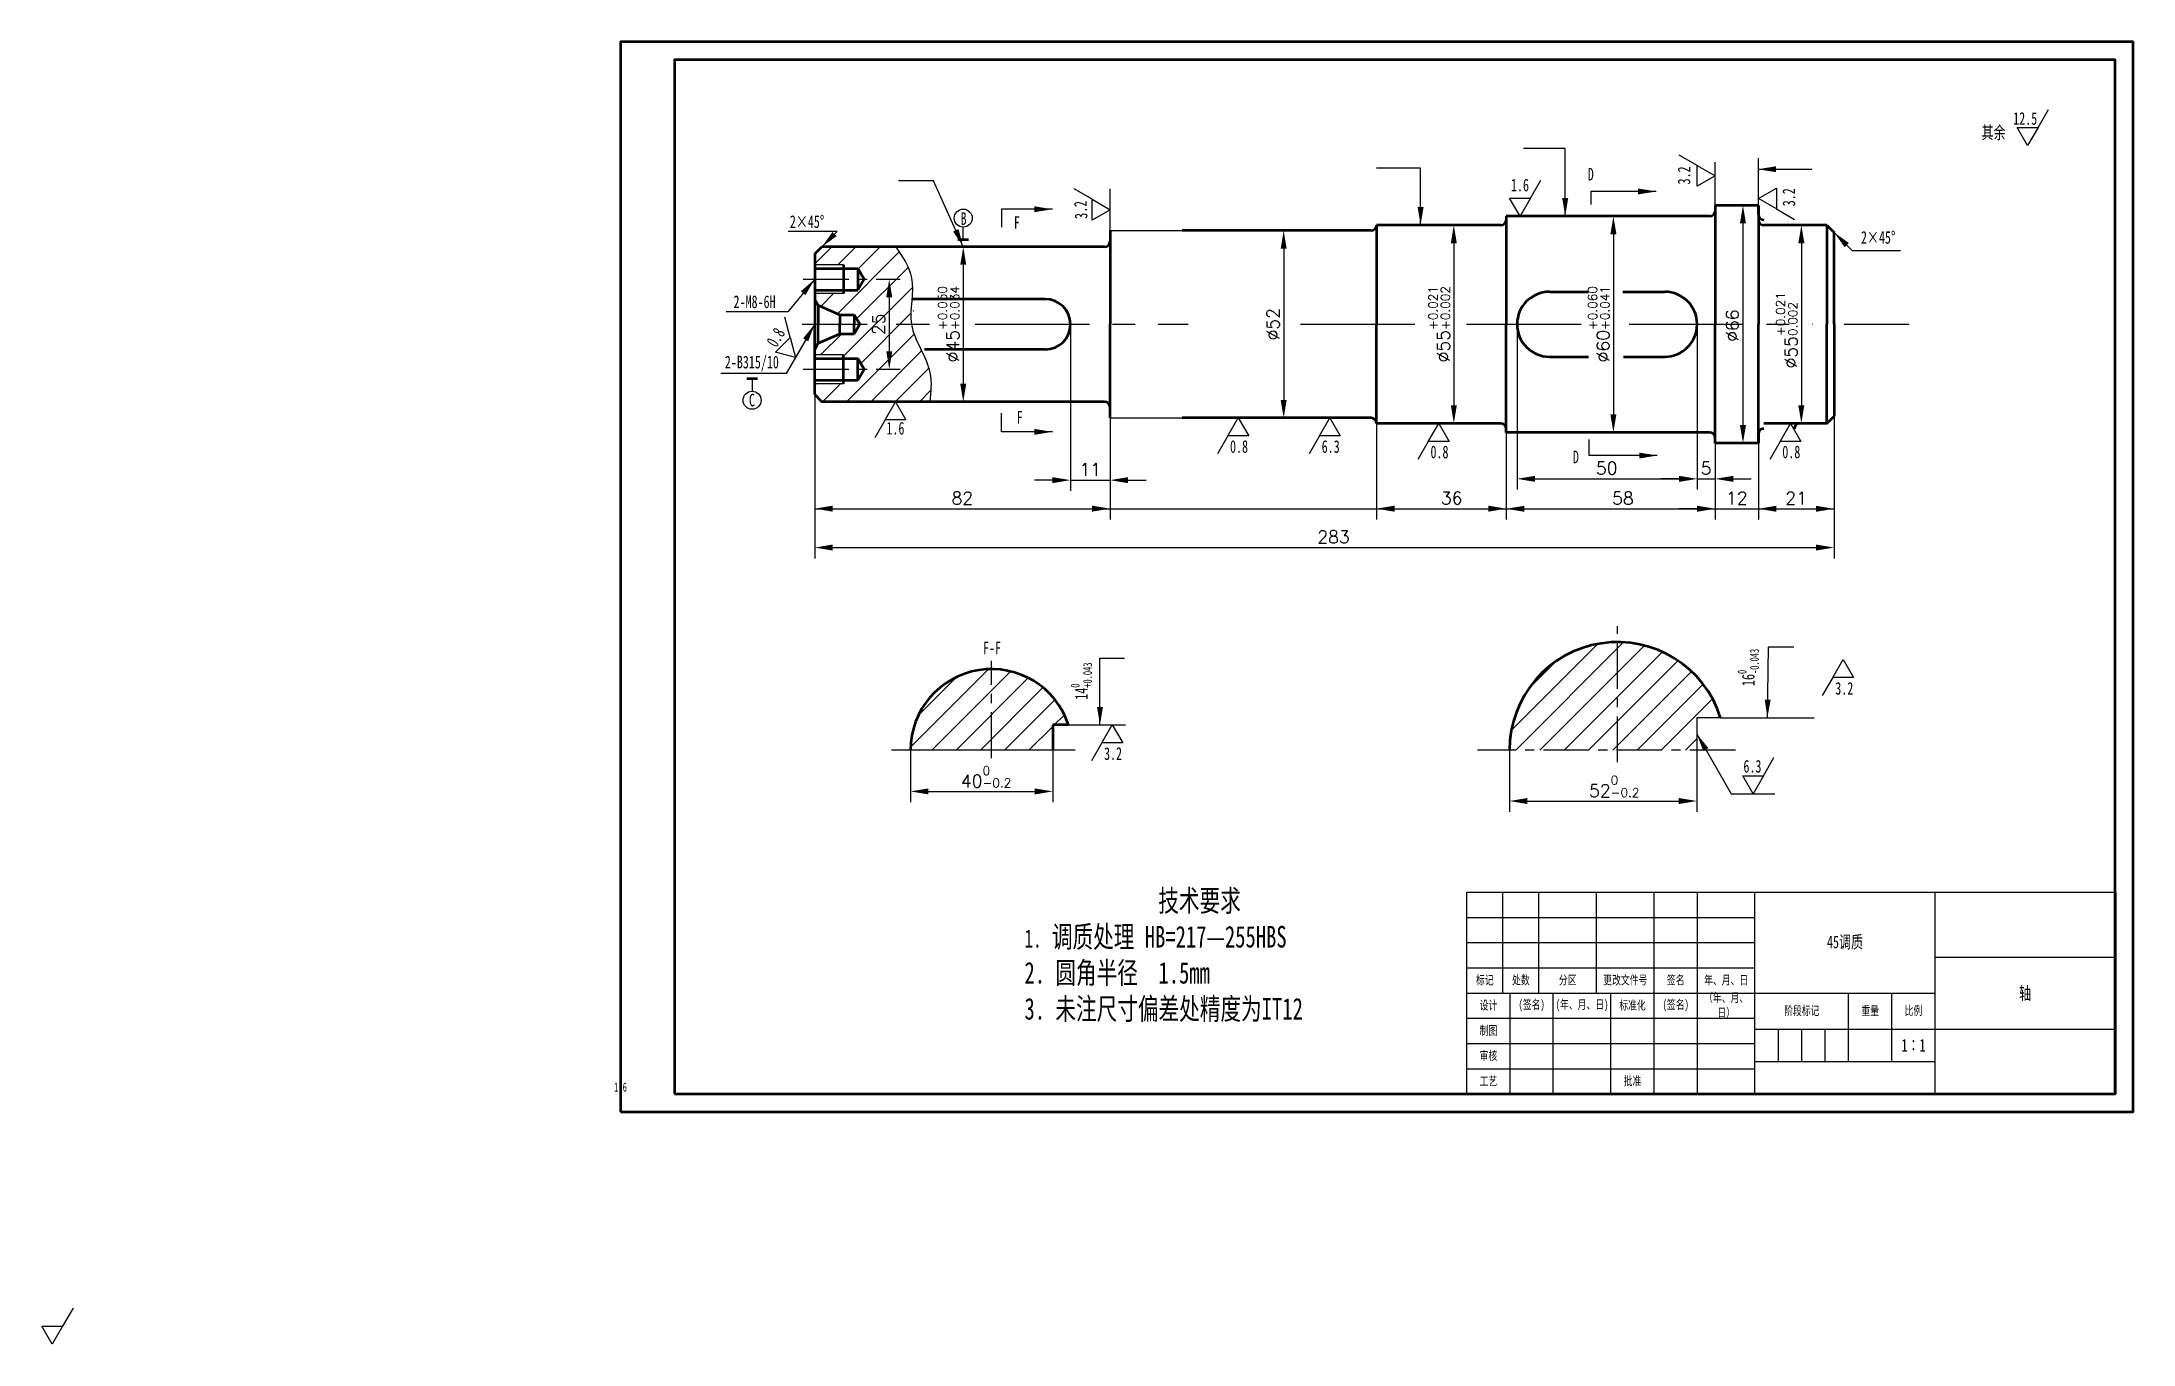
# Model space of a CAD drawing. Header units: millimetres. Extents: x -161 to 420, y -64 to 297.
import ezdxf

# ---------------------------------------------------------------- set-up
doc = ezdxf.new("R2010")
doc.units = ezdxf.units.MM
doc.linetypes.add('CENTER', pattern=[50.800000000000004, 31.75, -6.35, 6.35, -6.35])
doc.layers.add('中心线', color=7, linetype='CENTER')
doc.layers.add('粗实线', color=7, linetype='Continuous', lineweight=50)
doc.styles.get("Standard").update_dxf_attribs({"font": 'txt', "bigfont": 'gbcbig.shx'})
doc.styles.add('样式 1', font='SimSun.ttf', dxfattribs={"width": 0.7})
doc.dimstyles.new('副本 (2) ISO-25', dxfattribs={"dimtxt": 3.5, "dimasz": 5, "dimexe": 3, "dimexo": 0, "dimgap": 1.2, "dimtad": 1, "dimdec": 0, "dimdsep": 46, "dimtxsty": 'Standard', "dimcen": 0, "dimadec": 0, "dimazin": 0, "dimtfac": 1, "dimtdec": 0, "dimtmove": 0, "dimatfit": 3, "dimfxl": 0, "dimarcsym": 0})

msp = doc.modelspace()

# ---------------------------------------------------------------- texts
at = {"ltscale": 0.4, "style": '样式 1'}
for s, insert, char_height, width, attachment_point in [('其余', (377.895910581851, 273.5623489135855), 3.5, 28.65241712546958, 1), ('12.5', (386.6887461730589, 277.4747797530424), 3.5, 7.027791296632358, 1), ('D', (268.5880382974452, 262.015254166979), 3.5, 9.909672118381195, 1), ('1.6', (247.2561765887692, 259.0143327422081), 3.5, 6.356890584960411, 1), ('B', (95.29230781410855, 247.9487161277031), 3.5, 2.922944631817288, 5), ('2×45%%D', (47.05481562768078, 248.8582929686334), 3.5, 13.16563556828416, 1), ('F', (109.252578172711, 248.606367096252), 3.5, 7.087074772434107, 1), ('2×45%%D', (344.4187479948188, 244.4675217071228), 3.5, 11.70746752496825, 1), ('2-M8-6H', (31.42602551378498, 226.6147161683056), 3.5, 17.03182222732062, 1), ('2-B315/10', (29.00774774223838, 209.8687914271234), 3.5, 17.04845824022887, 1), ('C', (36.54178326419945, 197.5432852586272), 3.5, 2.623131512115151, 5), ('F', (110.0598239547975, 194.5596589975136), 3.5, 8.153135479149114, 1), ('1.6', (73.87071292508115, 191.5217024096202), 3.5, 5.779250920053755, 1), ('0.8', (169.2632308943713, 186.4319790681797), 3.5, 10.87723559441724, 1), ('6.3', (194.7102914774424, 186.4319790681797), 3.5, 10.87723559441724, 1), ('0.8', (224.9098618093608, 184.9319790681795), 3.5, 10.87723559441724, 1), ('D', (264.4574003432928, 183.53923937628), 3.5, 3.924388729767088, 1), ('0.8', (322.5874049815358, 184.9319790681791), 3.5, 10.87723559441724, 1), ('3.2', (337.2993849021116, 119.3242250251808), 3.5, 6.126399295310421, 1), ('3.2', (134.2835653670097, 101.2219029391636), 3.5, 10.87723559441724, 1), ('6.3', (311.8019097240492, 97.7064723650111), 3.5, 4.645407829577266, 1), ('             技术要求\\P{\\H0.8333x;1.} 调质处理 HB=217—255HBS\\P2. 圆角半径  1.5mm\\P3. 未注尺寸偏差处精度为IT12', (112.1967021763239, 43.29658382865256), 6, 113.0035025323702, 4)]:
    msp.add_mtext(s, dxfattribs=dict(at, insert=insert, char_height=char_height, width=width, attachment_point=attachment_point))
at = {"ltscale": 0.4, "char_height": 3.5, "attachment_point": 1, "style": '样式 1'}
for s, insert, width, rotation in [('3.2', (293.5464417150787, 257.4211614380006), 6.745523866229632, 90), ('3.2', (322.6493222821608, 251.3577767854207), 6.712929132347881, 90), ('3.2', (126.1940857757367, 247.7696617118078), 3.847650806875435, 92.97185173637038), ('0.8', (40.35726820275976, 213.6982510768987), 4.904218226573079, 60.00000000000015), ('\\A1;16{\\H0.7x;\\S0^ -0.043;}', (310.1899870627944, 118.2142032859728), 30.48388488586875, 90), ('\\A1;14{\\H0.7x;\\S0^ +0.043;}', (125.0469471172328, 114.407178174088), 35.06428801657626, 90)]:
    msp.add_mtext(s, dxfattribs=dict(at, insert=insert, width=width, rotation=rotation))
at = {"attachment_point": 5, "style": '样式 1'}
for s, insert, char_height, width in [('45调质', (340, 46.99999999999997), 3.5, 50), ('标记', (240, 36.5), 2.5, 9.999999999999972), ('处数', (250, 36.5), 2.5, 10), ('分区', (263, 36.5), 2.5, 16.00000000000003), ('更改文件号', (279, 36.50000000000001), 2.5, 16), ('签名', (293, 36.50000000000001), 2.5, 12), ('年、月、日', (307, 36.50000000000001), 2.5, 16), ('轴', (390, 32.75), 3.5, 50), ('设计', (241, 29.5), 2.5, 11.99999999999997), ('(签名)', (253, 29.5), 2.5, 12.00000000000003), ('(年、月、日)', (267, 29.50000000000001), 2.5, 16), ('标准化', (281, 29.5), 2.5, 12), ('(签名)', (293, 29.49999999999999), 2.5, 12), ('（年、月、日）', (307, 29.49999999999999), 2.5, 16), ('阶段标记', (328, 27.99999999999999), 2.5, 26), ('重量', (347, 28), 2.5, 11.99999999999994), ('比例', (359, 28), 2.5, 12), ('制图', (241, 22.50000000000001), 2.5, 12.00000000000003), ('1∶1', (359, 18.5), 3.5, 12), ('审核', (241, 15.5), 2.5, 12)]:
    msp.add_mtext(s, dxfattribs=dict(at, insert=insert, char_height=char_height, width=width))
at = {"layer": '中心线', "ltscale": 0.4, "insert": (100.6758267395935, 130.547387560234), "char_height": 3.5, "width": 14.81514495454508, "attachment_point": 1, "style": '样式 1'}
msp.add_mtext('F-F', dxfattribs=at)
at = {"layer": '粗实线', "char_height": 2.5, "width": 12, "attachment_point": 5, "style": '样式 1'}
for s, insert in [('工艺', (241, 8.500000000000007)), ('批准', (281, 8.5))]:
    msp.add_mtext(s, dxfattribs=dict(at, insert=insert))

# ---------------------------------------------------------------- blocks, each defined once
blk = doc.blocks.new('表面粗糙度')
for p, q in [((215.663287195697, 71.33733344019095), (212.7765358497488, 66.33733344019095)), ((207.0030331578525, 66.33733344019095), (212.7765358497488, 66.33733344019095)), ((209.8897845038007, 61.33733344019095), (207.0030331578525, 66.33733344019095)), ((212.7765358497488, 66.33733344019095), (209.8897845038007, 61.33733344019095))]:
    blk.add_line(p, q)
at = {"style": '样式 1', "width": 0.7}
blk.add_attdef('1.6', (208.1480894983325, 66.99843202660432), '', height=2.5, dxfattribs=at)
blk = doc.blocks.new('表粗')
ref = blk.add_blockref('表面粗糙度', (-367.6169447347288, -125.7832272540319))
ref.add_attrib('1.6', '1.6', (-1.741695005468216, 5.661098586413374), dxfattribs={"height": 2.5, "style": '样式 1', "width": 0.7})
blk = doc.blocks.new('*D8')
at = {"color": 0, "lineweight": -2, "ltscale": 0.4}
for p, q in [((248.9478291981194, 218.6178058451119), (248.9478291981194, 172.7138755328249)), ((298.9478291981194, 218.6178058451119), (298.9478291981194, 172.7138755328249)), ((253.9478291981194, 175.7138755328249), (293.9478291981194, 175.7138755328249))]:
    blk.add_line(p, q, dxfattribs=at)
at = {"color": 0, "ltscale": 0.4}
for points in [[(253.9478291981194, 176.5472088661582), (253.9478291981194, 174.8805421994915), (248.9478291981194, 175.7138755328249)], [(293.9478291981194, 176.5472088661582), (293.9478291981194, 174.8805421994915), (298.9478291981194, 175.7138755328249)]]:
    blk.add_solid(points, dxfattribs=at)
at = {"layer": 'Defpoints', "color": 0, "ltscale": 0.4}
for p in [(248.9478291981194, 218.6178058451119), (298.9478291981194, 218.6178058451119), (298.9478291981194, 175.7138755328249)]:
    blk.add_point(p, dxfattribs=at)
at = {"color": 0, "ltscale": 0.4, "insert": (273.8502371744361, 178.6638755328249), "char_height": 3.5, "attachment_point": 5}
blk.add_mtext('50', dxfattribs=at)
blk = doc.blocks.new('*D9')
at = {"color": 0, "lineweight": -2, "ltscale": 0.4}
for p, q in [((298.9478291981194, 218.6178058451119), (298.9478291981194, 172.7138755328249)), ((303.9478291981193, 185.617805845112), (303.9478291981193, 172.7138755328249)), ((293.9478291981194, 175.7138755328249), (288.9478291981194, 175.7138755328249)), ((298.9478291981194, 175.7138755328249), (303.9478291981193, 175.7138755328249)), ((308.9478291981193, 175.7138755328249), (313.9478291981193, 175.7138755328249))]:
    blk.add_line(p, q, dxfattribs=at)
at = {"color": 0, "ltscale": 0.4}
for points in [[(293.9478291981194, 176.5472088661582), (293.9478291981194, 174.8805421994915), (298.9478291981194, 175.7138755328249)], [(308.9478291981193, 176.5472088661582), (308.9478291981193, 174.8805421994915), (303.9478291981193, 175.7138755328249)]]:
    blk.add_solid(points, dxfattribs=at)
at = {"layer": 'Defpoints', "color": 0, "ltscale": 0.4}
for p in [(298.9478291981194, 218.6178058451119), (303.9478291981193, 185.617805845112), (303.9478291981193, 175.7138755328249)]:
    blk.add_point(p, dxfattribs=at)
at = {"color": 0, "ltscale": 0.4, "insert": (301.4478291981193, 178.6638755328249), "char_height": 3.5, "attachment_point": 5}
blk.add_mtext('5', dxfattribs=at)
blk = doc.blocks.new('*D10')
at = {"color": 0, "lineweight": -2, "ltscale": 0.4}
for p, q in [((245.9478291981193, 188.6178058451121), (245.9478291981193, 164.4088576726475)), ((303.9478291981193, 185.617805845112), (303.9478291981193, 164.4088576726475)), ((250.9478291981193, 167.4088576726475), (298.9478291981193, 167.4088576726475))]:
    blk.add_line(p, q, dxfattribs=at)
at = {"color": 0, "ltscale": 0.4}
for points in [[(250.9478291981193, 168.2421910059809), (250.9478291981193, 166.5755243393142), (245.9478291981193, 167.4088576726475)], [(298.9478291981193, 168.2421910059809), (298.9478291981193, 166.5755243393142), (303.9478291981193, 167.4088576726475)]]:
    blk.add_solid(points, dxfattribs=at)
at = {"layer": 'Defpoints', "color": 0, "ltscale": 0.4}
for p in [(245.9478291981193, 188.6178058451121), (303.9478291981193, 185.617805845112), (303.9478291981193, 167.4088576726475)]:
    blk.add_point(p, dxfattribs=at)
at = {"color": 0, "ltscale": 0.4, "insert": (278.3280810395951, 170.3588576726475), "char_height": 3.5, "attachment_point": 5}
blk.add_mtext('58', dxfattribs=at)
blk = doc.blocks.new('*D11')
at = {"color": 0, "lineweight": -2, "ltscale": 0.4}
for p, q in [((303.9478291981193, 185.617805845112), (303.9478291981193, 164.4088576726475)), ((315.9478291981193, 185.6178058451119), (315.9478291981193, 164.4088576726475)), ((298.9478291981193, 167.4088576726475), (293.9478291981193, 167.4088576726475)), ((303.9478291981193, 167.4088576726475), (315.9478291981193, 167.4088576726475)), ((320.9478291981193, 167.4088576726475), (325.9478291981193, 167.4088576726475))]:
    blk.add_line(p, q, dxfattribs=at)
at = {"color": 0, "ltscale": 0.4}
for points in [[(298.9478291981193, 168.2421910059809), (298.9478291981193, 166.5755243393142), (303.9478291981193, 167.4088576726475)], [(320.9478291981193, 168.2421910059809), (320.9478291981193, 166.5755243393142), (315.9478291981193, 167.4088576726475)]]:
    blk.add_solid(points, dxfattribs=at)
at = {"layer": 'Defpoints', "color": 0, "ltscale": 0.4}
for p in [(303.9478291981193, 185.617805845112), (315.9478291981193, 185.6178058451119), (315.9478291981193, 167.4088576726475)]:
    blk.add_point(p, dxfattribs=at)
at = {"color": 0, "ltscale": 0.4, "insert": (309.9478291981193, 170.3588576726475), "char_height": 3.5, "attachment_point": 5}
blk.add_mtext('12', dxfattribs=at)
blk = doc.blocks.new('*D12')
at = {"color": 0, "lineweight": -2, "ltscale": 0.4}
for p, q in [((336.9478291981193, 193.1178058451119), (336.9478291981193, 164.4088576726475)), ((315.9478291981193, 189.6178058451119), (315.9478291981193, 164.4088576726475)), ((320.9478291981193, 167.4088576726475), (331.9478291981193, 167.4088576726475))]:
    blk.add_line(p, q, dxfattribs=at)
at = {"color": 0, "ltscale": 0.4}
for points in [[(320.9478291981193, 168.2421910059809), (320.9478291981193, 166.5755243393142), (315.9478291981193, 167.4088576726475)], [(331.9478291981193, 168.2421910059809), (331.9478291981193, 166.5755243393142), (336.9478291981193, 167.4088576726475)]]:
    blk.add_solid(points, dxfattribs=at)
at = {"layer": 'Defpoints', "color": 0, "ltscale": 0.4}
for p in [(336.9478291981193, 193.1178058451119), (315.9478291981193, 189.6178058451119), (336.9478291981193, 167.4088576726475)]:
    blk.add_point(p, dxfattribs=at)
at = {"color": 0, "ltscale": 0.4, "insert": (326.4290972003308, 170.3588576726475), "char_height": 3.5, "attachment_point": 5}
blk.add_mtext('21', dxfattribs=at)
blk = doc.blocks.new('*D14')
at = {"color": 0, "lineweight": -2, "ltscale": 0.4}
for p, q in [((209.9478291981193, 191.1178058451122), (209.9478291981193, 164.4332048337346)), ((245.9478291981193, 188.6178058451121), (245.9478291981193, 164.4332048337346)), ((214.9478291981193, 167.4332048337346), (240.9478291981193, 167.4332048337346))]:
    blk.add_line(p, q, dxfattribs=at)
at = {"color": 0, "ltscale": 0.4}
for points in [[(214.9478291981193, 168.266538167068), (214.9478291981193, 166.5998715004013), (209.9478291981193, 167.4332048337346)], [(240.9478291981193, 168.266538167068), (240.9478291981193, 166.5998715004013), (245.9478291981193, 167.4332048337346)]]:
    blk.add_solid(points, dxfattribs=at)
at = {"layer": 'Defpoints', "color": 0, "ltscale": 0.4}
for p in [(209.9478291981193, 191.1178058451122), (245.9478291981193, 188.6178058451121), (245.9478291981193, 167.4332048337346)]:
    blk.add_point(p, dxfattribs=at)
at = {"color": 0, "ltscale": 0.4, "insert": (230.7964949928997, 170.3832048337346), "char_height": 3.5, "attachment_point": 5}
blk.add_mtext('36', dxfattribs=at)
blk = doc.blocks.new('*D15')
at = {"color": 0, "lineweight": -2, "ltscale": 0.4}
for p, q in [((124.9478291981194, 218.6178058451119), (124.9478291981194, 172.3512249854535)), ((135.9478291981193, 192.6178058451124), (135.9478291981193, 172.3512249854535)), ((119.9478291981194, 175.3512249854535), (114.9478291981194, 175.3512249854535)), ((124.9478291981194, 175.3512249854535), (135.9478291981193, 175.3512249854535)), ((140.9478291981193, 175.3512249854535), (145.9478291981193, 175.3512249854535))]:
    blk.add_line(p, q, dxfattribs=at)
at = {"color": 0, "ltscale": 0.4}
for points in [[(119.9478291981194, 176.1845583187869), (119.9478291981194, 174.5178916521202), (124.9478291981194, 175.3512249854535)], [(140.9478291981193, 176.1845583187869), (140.9478291981193, 174.5178916521202), (135.9478291981193, 175.3512249854535)]]:
    blk.add_solid(points, dxfattribs=at)
at = {"layer": 'Defpoints', "color": 0, "ltscale": 0.4}
for p in [(124.9478291981194, 218.6178058451119), (135.9478291981193, 192.6178058451124), (135.9478291981193, 175.3512249854535)]:
    blk.add_point(p, dxfattribs=at)
at = {"color": 0, "ltscale": 0.4, "insert": (130.4478291981194, 178.3012249854535), "char_height": 3.5, "attachment_point": 5}
blk.add_mtext('11', dxfattribs=at)
blk = doc.blocks.new('*D16')
at = {"color": 0, "lineweight": -2, "ltscale": 0.4}
for p, q in [((53.94782919811932, 199.1178058451126), (53.94782919811932, 164.4332048337346)), ((135.9478291981193, 192.6178058451124), (135.9478291981193, 164.4332048337346)), ((58.94782919811932, 167.4332048337346), (130.9478291981193, 167.4332048337346))]:
    blk.add_line(p, q, dxfattribs=at)
at = {"color": 0, "ltscale": 0.4}
for points in [[(58.94782919811932, 168.266538167068), (58.94782919811932, 166.5998715004013), (53.94782919811932, 167.4332048337346)], [(130.9478291981193, 168.266538167068), (130.9478291981193, 166.5998715004013), (135.9478291981193, 167.4332048337346)]]:
    blk.add_solid(points, dxfattribs=at)
at = {"layer": 'Defpoints', "color": 0, "ltscale": 0.4}
for p in [(53.94782919811932, 199.1178058451126), (135.9478291981193, 192.6178058451124), (135.9478291981193, 167.4332048337346)]:
    blk.add_point(p, dxfattribs=at)
at = {"color": 0, "ltscale": 0.4, "insert": (94.94782919811921, 170.3832048337346), "char_height": 3.5, "attachment_point": 5}
blk.add_mtext('82', dxfattribs=at)
blk = doc.blocks.new('*D17')
at = {"color": 0, "lineweight": -2, "ltscale": 0.4}
for p, q in [((95.19782919811938, 240.1178058451119), (98.19782919811944, 240.1178058451119)), ((95.19782919811944, 235.1178058451119), (95.19782919811942, 202.1178058451125)), ((95.19782919811936, 197.1178058451125), (98.19782919811942, 197.1178058451125))]:
    blk.add_line(p, q, dxfattribs=at)
at = {"color": 0, "ltscale": 0.4}
for points in [[(94.36449586478611, 235.1178058451119), (96.03116253145276, 235.1178058451119), (95.19782919811944, 240.1178058451119)], [(94.3644958647861, 202.1178058451125), (96.03116253145275, 202.1178058451125), (95.19782919811942, 197.1178058451125)]]:
    blk.add_solid(points, dxfattribs=at)
at = {"layer": 'Defpoints', "color": 0, "ltscale": 0.4}
for p in [(95.19782919811938, 240.1178058451119), (95.19782919811936, 197.1178058451125), (95.19782919811942, 197.1178058451125)]:
    blk.add_point(p, dxfattribs=at)
at = {"color": 0, "ltscale": 0.4, "insert": (91.13949586478606, 218.6178058451119), "char_height": 3.5, "attachment_point": 5, "rotation": 90}
blk.add_mtext('%%C45{\\H0.7x;\\S+0.050^ +0.034;}', dxfattribs=at)
blk = doc.blocks.new('*D18')
at = {"color": 0, "lineweight": -2, "ltscale": 0.4}
for p, q in [((209.9478291981194, 246.1178058451119), (234.3944132958106, 246.1178058451119)), ((231.3944132958106, 241.1178058451119), (231.3944132958106, 196.1178058451122)), ((209.9478291981193, 191.1178058451122), (234.3944132958106, 191.1178058451122))]:
    blk.add_line(p, q, dxfattribs=at)
at = {"color": 0, "ltscale": 0.4}
for points in [[(230.5610799624772, 241.1178058451119), (232.2277466291439, 241.1178058451119), (231.3944132958106, 246.1178058451119)], [(230.5610799624772, 196.1178058451122), (232.2277466291439, 196.1178058451122), (231.3944132958106, 191.1178058451122)]]:
    blk.add_solid(points, dxfattribs=at)
at = {"layer": 'Defpoints', "color": 0, "ltscale": 0.4}
for p in [(209.9478291981194, 246.1178058451119), (209.9478291981193, 191.1178058451122), (231.3944132958106, 191.1178058451122)]:
    blk.add_point(p, dxfattribs=at)
at = {"color": 0, "ltscale": 0.4, "insert": (227.3360799624772, 218.6178058451122), "char_height": 3.5, "attachment_point": 5, "rotation": 90}
blk.add_mtext('%%C55{\\H0.7x;\\S+0.021^ +0.002;}', dxfattribs=at)
blk = doc.blocks.new('*D19')
at = {"color": 0, "lineweight": -2, "ltscale": 0.4}
for p, q in [((245.9478291981194, 248.6178058451119), (278.6992622171551, 248.6178058451119)), ((275.6992622171551, 243.6178058451119), (275.6992622171551, 193.6178058451121)), ((245.9478291981193, 188.6178058451121), (278.6992622171551, 188.6178058451121))]:
    blk.add_line(p, q, dxfattribs=at)
at = {"color": 0, "ltscale": 0.4}
for points in [[(274.8659288838218, 243.6178058451119), (276.5325955504884, 243.6178058451119), (275.6992622171551, 248.6178058451119)], [(274.8659288838218, 193.6178058451121), (276.5325955504884, 193.6178058451121), (275.6992622171551, 188.6178058451121)]]:
    blk.add_solid(points, dxfattribs=at)
at = {"layer": 'Defpoints', "color": 0, "ltscale": 0.4}
for p in [(245.9478291981194, 248.6178058451119), (245.9478291981193, 188.6178058451121), (275.6992622171551, 188.6178058451121)]:
    blk.add_point(p, dxfattribs=at)
at = {"color": 0, "ltscale": 0.4, "insert": (271.6409288838217, 218.6178058451119), "char_height": 3.5, "attachment_point": 5, "rotation": 90}
blk.add_mtext('%%C60{\\H0.7x;\\S+0.060^ +0.041;}', dxfattribs=at)
blk = doc.blocks.new('*D21')
at = {"color": 0, "lineweight": -2, "ltscale": 0.4}
for p, q in [((315.9478291981194, 251.6178058451119), (308.6653604337172, 251.6178058451119)), ((311.6653604337172, 246.6178058451119), (311.6653604337172, 190.6178058451119)), ((315.9478291981192, 185.6178058451119), (308.6653604337172, 185.6178058451119))]:
    blk.add_line(p, q, dxfattribs=at)
at = {"color": 0, "ltscale": 0.4}
for points in [[(310.8320271003839, 246.6178058451119), (312.4986937670506, 246.6178058451119), (311.6653604337172, 251.6178058451119)], [(310.8320271003839, 190.6178058451119), (312.4986937670506, 190.6178058451119), (311.6653604337172, 185.6178058451119)]]:
    blk.add_solid(points, dxfattribs=at)
at = {"layer": 'Defpoints', "color": 0, "ltscale": 0.4}
for p in [(315.9478291981194, 251.6178058451119), (311.6653604337172, 185.6178058451119), (315.9478291981192, 185.6178058451119)]:
    blk.add_point(p, dxfattribs=at)
at = {"color": 0, "ltscale": 0.4, "insert": (308.7153604337172, 218.2237216625668), "char_height": 3.5, "attachment_point": 5, "rotation": 90}
blk.add_mtext('%%C66', dxfattribs=at)
blk = doc.blocks.new('*D22')
at = {"color": 0, "lineweight": -2, "ltscale": 0.4}
for p, q in [((334.9478291981194, 246.1178058451119), (324.8753723702943, 246.1178058451119)), ((327.8753723702943, 241.1178058451119), (327.8753723702943, 196.1178058451119)), ((334.9478291981191, 191.1178058451119), (324.8753723702943, 191.1178058451119))]:
    blk.add_line(p, q, dxfattribs=at)
at = {"color": 0, "ltscale": 0.4}
for points in [[(327.042039036961, 241.1178058451119), (328.7087057036276, 241.1178058451119), (327.8753723702943, 246.1178058451119)], [(327.042039036961, 196.1178058451119), (328.7087057036276, 196.1178058451119), (327.8753723702943, 191.1178058451119)]]:
    blk.add_solid(points, dxfattribs=at)
at = {"layer": 'Defpoints', "color": 0, "ltscale": 0.4}
for p in [(334.9478291981194, 246.1178058451119), (327.8753723702943, 191.1178058451119), (334.9478291981191, 191.1178058451119)]:
    blk.add_point(p, dxfattribs=at)
at = {"color": 0, "ltscale": 0.4, "insert": (323.8170390369609, 216.9313030412185), "char_height": 3.5, "attachment_point": 5, "rotation": 90}
blk.add_mtext('%%C55{\\H0.7x;\\S+0.021^ 0.002;}', dxfattribs=at)
blk = doc.blocks.new('*D23')
at = {"color": 0, "lineweight": -2, "ltscale": 0.4}
for p, q in [((135.9478291981194, 244.6178058451119), (187.1545673681402, 244.6178058451119)), ((184.1545673681402, 239.6178058451119), (184.1545673681402, 197.6178058451124)), ((135.9478291981193, 192.6178058451124), (187.1545673681402, 192.6178058451124))]:
    blk.add_line(p, q, dxfattribs=at)
at = {"color": 0, "ltscale": 0.4}
for points in [[(183.3212340348069, 239.6178058451119), (184.9879007014736, 239.6178058451119), (184.1545673681402, 244.6178058451119)], [(183.3212340348069, 197.6178058451124), (184.9879007014736, 197.6178058451124), (184.1545673681402, 192.6178058451124)]]:
    blk.add_solid(points, dxfattribs=at)
at = {"layer": 'Defpoints', "color": 0, "ltscale": 0.4}
for p in [(135.9478291981194, 244.6178058451119), (135.9478291981193, 192.6178058451124), (184.1545673681402, 192.6178058451124)]:
    blk.add_point(p, dxfattribs=at)
at = {"color": 0, "ltscale": 0.4, "insert": (181.2045673681402, 218.6178058451119), "char_height": 3.5, "attachment_point": 5, "rotation": 90}
blk.add_mtext('%%C52', dxfattribs=at)
blk = doc.blocks.new('454')
for p, q in [((2.886751345948142, 4.999999999999986), (5.773502691896283, 10.00000000000001)), ((-2.886751345948142, 4.999999999999986), (2.886751345948142, 4.999999999999986)), ((0, 0), (-2.886751345948142, 4.999999999999986)), ((2.886751345948142, 4.999999999999986), (0, 0))]:
    blk.add_line(p, q)
at = {"style": '样式 1', "width": 0.7, "flags": 2}
blk.add_attdef('3.2', (-2.19498014965211, 5.770270494746796), '', height=3.5, dxfattribs=at)
blk = doc.blocks.new('ji')
blk.add_line((0, 0), (0, -3.530939411760755))
blk.add_circle((0, -6.030939411760755), 2.5)
at = {"layer": '粗实线'}
blk.add_line((-1.5, 0), (1.5, 0), dxfattribs=at)
at = {"style": '样式 1', "width": 0.7, "flags": 2}
blk.add_attdef('A', (-0.8068899988176101, -7.424938352774689), '', height=3.5, dxfattribs=at)
blk = doc.blocks.new('*D25')
at = {"color": 0, "lineweight": -2, "ltscale": 0.4}
for p, q in [((71.80976836888054, 231.1178058451126), (77.65796784143836, 231.1178058451126)), ((74.65796784143836, 226.1178058451126), (74.65796784143835, 211.1178058451112)), ((71.80976836888064, 206.1178058451112), (77.65796784143835, 206.1178058451112))]:
    blk.add_line(p, q, dxfattribs=at)
at = {"color": 0, "ltscale": 0.4}
for points in [[(73.82463450810504, 226.1178058451126), (75.49130117477169, 226.1178058451126), (74.65796784143836, 231.1178058451126)], [(73.82463450810502, 211.1178058451112), (75.49130117477168, 211.1178058451112), (74.65796784143835, 206.1178058451112)]]:
    blk.add_solid(points, dxfattribs=at)
at = {"layer": 'Defpoints', "color": 0, "ltscale": 0.4}
for p in [(71.80976836888054, 231.1178058451126), (71.80976836888064, 206.1178058451112), (74.65796784143835, 206.1178058451112)]:
    blk.add_point(p, dxfattribs=at)
at = {"color": 0, "ltscale": 0.4, "insert": (71.70796784143832, 218.6178058451119), "char_height": 3.5, "attachment_point": 5, "rotation": 90}
blk.add_mtext('25', dxfattribs=at)
blk = doc.blocks.new('*D26')
at = {"color": 0, "lineweight": -2, "ltscale": 0.4}
for p, q in [((80.53109931399126, 100.4077297160964), (80.53109931399126, 85.96319565017927)), ((120.0310993139913, 100.4077297160964), (120.0310993139913, 85.96319565017927)), ((85.53109931399126, 88.96319565017927), (115.0310993139913, 88.96319565017927))]:
    blk.add_line(p, q, dxfattribs=at)
at = {"color": 0, "ltscale": 0.4}
for points in [[(85.53109931399126, 89.7965289835126), (85.53109931399126, 88.12986231684594), (80.53109931399126, 88.96319565017927)], [(115.0310993139913, 89.7965289835126), (115.0310993139913, 88.12986231684594), (120.0310993139913, 88.96319565017927)]]:
    blk.add_solid(points, dxfattribs=at)
at = {"layer": 'Defpoints', "color": 0, "ltscale": 0.4}
for p in [(80.53109931399126, 100.4077297160964), (120.0310993139913, 100.4077297160964), (120.0310993139913, 88.96319565017927)]:
    blk.add_point(p, dxfattribs=at)
at = {"color": 0, "ltscale": 0.4, "insert": (101.5414009066633, 93.02152898351261), "char_height": 3.5, "attachment_point": 5}
blk.add_mtext('40{\\H0.7x;\\S0^ -0.2;}', dxfattribs=at)
blk = doc.blocks.new('*D27')
at = {"color": 0, "lineweight": -2, "ltscale": 0.4}
for p, q in [((246.8477896927582, 100.4077297160963), (246.8477896927582, 83.29233931196495)), ((298.8477896927582, 100.4077297160963), (298.8477896927582, 83.29233931196495)), ((251.8477896927582, 86.29233931196495), (293.8477896927582, 86.29233931196495))]:
    blk.add_line(p, q, dxfattribs=at)
at = {"color": 0, "ltscale": 0.4}
for points in [[(251.8477896927582, 87.12567264529828), (251.8477896927582, 85.45900597863162), (246.8477896927582, 86.29233931196495)], [(293.8477896927582, 87.12567264529828), (293.8477896927582, 85.45900597863162), (298.8477896927582, 86.29233931196495)]]:
    blk.add_solid(points, dxfattribs=at)
at = {"layer": 'Defpoints', "color": 0, "ltscale": 0.4}
for p in [(246.8477896927582, 100.4077297160963), (298.8477896927582, 100.4077297160963), (298.8477896927582, 86.29233931196495)]:
    blk.add_point(p, dxfattribs=at)
at = {"color": 0, "ltscale": 0.4, "insert": (275.9283775980639, 90.35067264529829), "char_height": 3.5, "attachment_point": 5}
blk.add_mtext('52{\\H0.7x;\\S0^ -0.2;}', dxfattribs=at)
blk = doc.blocks.new('*D28')
at = {"color": 0, "lineweight": -2, "ltscale": 0.4}
for p, q in [((53.94782919811932, 167.4088576726475), (53.94782919811932, 153.6444837986295)), ((336.9478291981193, 167.4088576726475), (336.9478291981193, 153.6444837986295)), ((58.94782919811932, 156.6444837986295), (331.9478291981193, 156.6444837986295))]:
    blk.add_line(p, q, dxfattribs=at)
at = {"color": 0, "ltscale": 0.4}
for points in [[(58.94782919811932, 157.4778171319628), (58.94782919811932, 155.8111504652962), (53.94782919811932, 156.6444837986295)], [(331.9478291981193, 157.4778171319628), (331.9478291981193, 155.8111504652962), (336.9478291981193, 156.6444837986295)]]:
    blk.add_solid(points, dxfattribs=at)
at = {"layer": 'Defpoints', "color": 0, "ltscale": 0.4}
for p in [(53.94782919811932, 167.4088576726475), (336.9478291981193, 167.4088576726475), (336.9478291981193, 156.6444837986295)]:
    blk.add_point(p, dxfattribs=at)
at = {"color": 0, "ltscale": 0.4, "insert": (197.9946008978466, 159.5944837986295), "char_height": 3.5, "attachment_point": 5}
blk.add_mtext('283', dxfattribs=at)

# ---------------------------------------------------------------- dimensions: what is measured, and where the dimension line sits
at = {"ltscale": 0.4}
for base, p1, p2, text, picture, middle in [((311.6653604337172, 185.6178058451119), (315.9478291981194, 251.6178058451119), (315.9478291981192, 185.6178058451119), '%%C<>', '*D21', (311.6653604337172, 218.2237216625668)), ((184.1545673681402, 192.6178058451124), (135.9478291981194, 244.6178058451119), (135.9478291981193, 192.6178058451124), '%%C<>', '*D23', (184.1545673681402, 218.6178058451119)), ((231.3944132958106, 191.1178058451122), (209.9478291981194, 246.1178058451119), (209.9478291981193, 191.1178058451122), '%%C<>{\\H0.7x;\\S+0.021^ +0.002;}', '*D18', (231.3944132958105, 218.6178058451122)), ((275.6992622171551, 188.6178058451121), (245.9478291981194, 248.6178058451119), (245.9478291981193, 188.6178058451121), '%%C<>{\\H0.7x;\\S+0.060^ +0.041;}', '*D19', (275.699262217155, 218.6178058451119)), ((327.8753723702943, 191.1178058451119), (334.9478291981194, 246.1178058451119), (334.9478291981191, 191.1178058451119), '%%C<>{\\H0.7x;\\S+0.021^ 0.002;}', '*D22', (327.8753723702943, 216.9313030412185)), ((95.19782919811942, 197.1178058451125), (95.19782919811938, 240.1178058451119), (95.19782919811936, 197.1178058451125), '%%C45{\\H0.7x;\\S+0.050^ +0.034;}', '*D17', (95.1978291981194, 218.6178058451119))]:
    dim = msp.add_linear_dim(base=base, p1=p1, p2=p2, angle=90, text=text, dimstyle='副本 (2) ISO-25', dxfattribs=at)
    dim.commit()
    dim.dimension.update_dxf_attribs({"geometry": picture, "text_midpoint": middle, "dimtype": 160})
dim = msp.add_linear_dim(base=(74.65796784143835, 206.1178058451112), p1=(71.80976836888054, 231.1178058451126), p2=(71.80976836888064, 206.1178058451112), angle=90, dimstyle='副本 (2) ISO-25', dxfattribs=at)
dim.commit()
dim.dimension.update_dxf_attribs({"geometry": '*D25', "text_midpoint": (74.65796784143832, 218.6178058451119), "dimtype": 160})
for base, p1, p2, picture, middle in [((135.9478291981193, 175.3512249854535), (124.9478291981194, 218.6178058451119), (135.9478291981193, 192.6178058451124), '*D15', (130.4478291981194, 175.3512249854535)), ((298.9478291981194, 175.7138755328249), (248.9478291981194, 218.6178058451119), (298.9478291981194, 218.6178058451119), '*D8', (273.8502371744361, 175.7138755328249)), ((135.9478291981193, 167.4332048337346), (53.94782919811932, 199.1178058451126), (135.9478291981193, 192.6178058451124), '*D16', (94.94782919811921, 167.4332048337346)), ((336.9478291981193, 167.4088576726475), (315.9478291981193, 189.6178058451119), (336.9478291981193, 193.1178058451119), '*D12', (326.4290972003308, 167.4088576726475)), ((245.9478291981193, 167.4332048337346), (209.9478291981193, 191.1178058451122), (245.9478291981193, 188.6178058451121), '*D14', (230.7964949928997, 167.4332048337346)), ((303.9478291981193, 167.4088576726475), (245.9478291981193, 188.6178058451121), (303.9478291981193, 185.617805845112), '*D10', (278.3280810395951, 167.4088576726475)), ((336.9478291981193, 156.6444837986295), (53.94782919811932, 167.4088576726475), (336.9478291981193, 167.4088576726475), '*D28', (197.9946008978466, 156.6444837986295))]:
    dim = msp.add_linear_dim(base=base, p1=p1, p2=p2, dimstyle='副本 (2) ISO-25', dxfattribs=at)
    dim.commit()
    dim.dimension.update_dxf_attribs({"geometry": picture, "text_midpoint": middle, "dimtype": 160})
for base, p1, p2, picture, middle in [((303.9478291981193, 175.7138755328249), (298.9478291981194, 218.6178058451119), (303.9478291981193, 185.617805845112), '*D9', (301.4478291981193, 178.6638755328249)), ((315.9478291981193, 167.4088576726475), (303.9478291981193, 185.617805845112), (315.9478291981193, 185.6178058451119), '*D11', (309.9478291981193, 170.3588576726475))]:
    dim = msp.add_linear_dim(base=base, p1=p1, p2=p2, dimstyle='副本 (2) ISO-25', override={"dimtmove": 1}, dxfattribs=at)
    dim.commit()
    dim.dimension.update_dxf_attribs({"geometry": picture, "text_midpoint": middle})
for base, p1, p2, picture, middle in [((120.0310993139913, 88.96319565017927), (80.53109931399126, 100.4077297160964), (120.0310993139913, 100.4077297160964), '*D26', (101.5414009066633, 88.96319565017927)), ((298.8477896927582, 86.29233931196495), (246.8477896927582, 100.4077297160963), (298.8477896927582, 100.4077297160963), '*D27', (275.9283775980639, 86.29233931196495))]:
    dim = msp.add_linear_dim(base=base, p1=p1, p2=p2, text='<>{\\H0.7x;\\S0^ -0.2;}', dimstyle='副本 (2) ISO-25', dxfattribs=at)
    dim.commit()
    dim.dimension.update_dxf_attribs({"geometry": picture, "text_midpoint": middle, "dimtype": 160})

# ---------------------------------------------------------------- hatches: boundary and pattern name
at = {"ltscale": 0.4}
h = msp.add_hatch(dxfattribs=at)
h.set_pattern_fill('ANSI31', color=256, scale=1.5, style=0)
h.set_pattern_definition([(45, (-19.9999999999999, 40.21271954109807), (-3.367596045400932, 3.367596045400933), [])])
edge = h.paths.add_edge_path()
edge.add_spline(control_points=[(85.94782919811935, 197.1178058451125), (86.20876118567283, 199.8526752909488), (86.93531181965969, 207.4677674395744), (81.59274273364319, 213.9443732734151), (80.84375853239597, 218.6178058451148)], knot_values=[22.54855676300839, 22.54855676300839, 22.54855676300839, 22.54855676300839, 30.60632296658774, 44.98495943874012, 44.98495943874471, 44.98495943874471, 44.98495943874471], degree=3, periodic=0)
edge.add_line((80.84375853239646, 218.6178058451119), (66.46855514028327, 218.6178058451119))
edge.add_line((66.46855514028327, 218.6178058451119), (64.94782919811938, 215.9838312488959))
edge.add_line((64.94782919811938, 215.9838312488959), (60.94782919811942, 215.9838312488959))
edge.add_line((60.94782919811942, 215.9838312488959), (54.94782919811932, 213.3498566526798))
edge.add_line((54.94782919811932, 213.3498566526798), (53.94782919811934, 211.617805845111))
edge.add_line((53.94782919811934, 211.617805845111), (53.94782919811935, 210.1178058451111))
edge.add_line((53.94782919811935, 210.1178058451111), (61.94782919811942, 210.1178058451111))
edge.add_line((61.94782919811942, 210.1178058451111), (61.94782919811944, 209.1178058451111))
edge.add_line((61.94782919811944, 209.1178058451111), (65.94782919811945, 209.1178058451111))
edge.add_line((65.94782919811945, 209.1178058451111), (67.67988000568832, 206.1178058451112))
edge.add_line((67.67988000568832, 206.1178058451112), (65.94782919811946, 203.1178058451111))
edge.add_line((65.94782919811946, 203.1178058451111), (61.94782919811945, 203.1178058451111))
edge.add_line((61.94782919811945, 203.1178058451111), (61.94782919811945, 202.1178058451111))
edge.add_line((61.94782919811945, 202.1178058451111), (53.94782919811932, 202.1178058451111))
edge.add_line((53.94782919811932, 202.1178058451111), (53.94782919811934, 199.1178058451126))
edge.add_line((53.94782919811934, 199.1178058451126), (55.94782919811928, 197.1178058451126))
edge.add_line((55.94782919811928, 197.1178058451126), (85.94782919811934, 197.1178058451125))
edge = h.paths.add_edge_path()
edge.add_spline(control_points=[(80.84375853239573, 218.6178058451163), (80.1743038167073, 222.7949987263148), (82.74905880951803, 230.8566998064159), (78.3497709635624, 237.3328351546226), (76.45791925706509, 240.1178058451119)], knot_values=[0, 4.586553359331447e-12, 4.586553359331447e-12, 4.586553359331447e-12, 12.85186787043097, 22.54855676301298, 22.54855676301298, 22.54855676301298, 22.54855676301298], degree=3, periodic=0)
edge.add_line((76.4579192570651, 240.1178058451119), (55.94782919811938, 240.1178058451119))
edge.add_line((55.94782919811938, 240.1178058451119), (53.94782919811936, 238.1178058451119))
edge.add_line((53.94782919811936, 238.1178058451119), (53.94782919811938, 235.1178058451126))
edge.add_line((53.94782919811938, 235.1178058451126), (61.94782919811936, 235.1178058451126))
edge.add_line((61.94782919811936, 235.1178058451126), (61.94782919811935, 234.1178058451126))
edge.add_line((61.94782919811935, 234.1178058451126), (65.94782919811942, 234.1178058451126))
edge.add_line((65.94782919811942, 234.1178058451126), (67.67988000568825, 231.1178058451126))
edge.add_line((67.67988000568825, 231.1178058451126), (65.94782919811938, 228.1178058451126))
edge.add_line((65.94782919811938, 228.1178058451126), (61.94782919811936, 228.1178058451126))
edge.add_line((61.94782919811936, 228.1178058451126), (61.94782919811936, 227.1178058451126))
edge.add_line((61.94782919811936, 227.1178058451126), (53.94782919811936, 227.1178058451126))
edge.add_line((53.94782919811936, 227.1178058451126), (53.94782919811936, 225.6178058451126))
edge.add_line((53.94782919811936, 225.6178058451126), (54.94782919811935, 223.8857550375438))
edge.add_line((54.94782919811935, 223.8857550375438), (60.94782919811936, 221.2517804413278))
edge.add_line((60.94782919811936, 221.2517804413278), (64.94782919811935, 221.2517804413278))
edge.add_line((64.94782919811935, 221.2517804413278), (66.46855514028324, 218.6178058451119))
edge.add_line((66.46855514028324, 218.6178058451119), (80.8437585323963, 218.6178058451119))
h = msp.add_hatch(dxfattribs=at)
h.set_pattern_fill('ANSI31', color=256, scale=1.5, style=0)
h.set_pattern_definition([(45, (0, 0), (-3.367596045400932, 3.367596045400933), [])])
h.paths.add_polyline_path([(246.8477896927582, 100.4077297160963), (298.8477896927581, 100.4077297160963), (298.8477896927581, 109.4077297160963), (305.4659657352665, 109.4077297160963, 0.8581819999400282)])
h = msp.add_hatch(dxfattribs=at)
h.set_pattern_fill('ANSI31', color=256, scale=1.5, style=0)
h.set_pattern_definition([(45, (0, 27.39508999940222), (-3.367596045400932, 3.367596045400933), [])])
h.paths.add_polyline_path([(120.0310993139913, 100.4077297160964), (120.0310993139913, 107.4077297160964), (124.4145040943344, 107.4077297160964, 0.8531287770480738), (80.53109931399126, 100.4077297160964)])

# ---------------------------------------------------------------- linework, layer by layer
for p, q in [((303.9478291981194, 251.6178058451119), (303.9478291981188, 263.5697748774448)), ((315.9478291981194, 247.6178058451119), (315.9617383490622, 264.7221517125819)), ((135.9478291981194, 244.6178058451119), (135.9478291981194, 256.2024884825707)), ((53.94782919811932, 167.4332048337346), (336.9478291981193, 167.4088576726475)), ((124.4145040943344, 107.4077297160964), (140.2428215616799, 107.4077297160964)), ((305.4659657352665, 109.4077297160963), (331.4311390373962, 109.4077297160963)), ((126.2819776903341, 100.4077297160964), (75.25213429315295, 100.4077297160964))]:
    msp.add_line(p, q, dxfattribs=at)
for p, q in [((61.94782919811936, 235.1178058451126), (53.94782919811938, 235.1178058451126)), ((61.94782919811936, 227.1178058451126), (53.94782919811936, 227.1178058451126)), ((61.94782919811941, 210.1178058451111), (53.94782919811941, 210.1178058451111)), ((61.94782919811945, 202.1178058451111), (53.94782919811946, 202.1178058451111)), ((235, 61), (415, 61)), ((235, 33), (235, 61)), ((245, 32.99999999999999), (245, 60.99999999999999)), ((255, 32.99999999999999), (255, 60.99999999999999)), ((271, 32.99999999999997), (271, 60.99999999999997)), ((287, 32.99999999999997), (287, 60.99999999999997)), ((299, 32.99999999999997), (299, 60.99999999999997)), ((315, 32.99999999999997), (315, 60.99999999999997)), ((365, 32.99999999999997), (365, 60.99999999999997)), ((235, 54), (315, 54)), ((235, 47), (315, 47)), ((365, 43), (415, 43)), ((235, 40), (315, 40)), ((235, 5), (235, 33)), ((235, 33), (315, 33)), ((247, 5.000000000000012), (247, 33.00000000000001)), ((259, 5.000000000000025), (259, 33.00000000000003)), ((275, 5.000000000000025), (275, 33.00000000000003)), ((287, 5.000000000000025), (287, 33.00000000000003)), ((299, 5.000000000000025), (299, 33.00000000000003)), ((315, 33), (365, 33)), ((315, 23), (315, 33.00000000000003)), ((340.9999999999999, 13.99999999999985), (341.0000000000001, 33)), ((352.9999999999999, 13.99999999999977), (353, 33)), ((365, 5.000000000000025), (365, 33.00000000000003)), ((235, 26), (315, 26)), ((235, 19), (315, 19)), ((315, 23), (365, 23)), ((314.9999999999999, 14.00000000000001), (315, 23)), ((321.4999999999999, 13.99999999999997), (321.5, 22.99999999999996)), ((327.9999999999999, 13.99999999999993), (328, 22.99999999999991)), ((334.4999999999999, 13.99999999999989), (334.5, 22.99999999999987)), ((365, 23), (415, 23)), ((235, 12), (315, 12)), ((315, 5.000000000000025), (314.9999999999999, 14.00000000000001)), ((315, 14), (365, 14))]:
    msp.add_line(p, q)
msp.add_spline([(76.45791925706509, 240.1178058451119), (80.84375853239645, 231.4696737155429), (80.84375853239645, 218.6178058451119), (85.94782919811938, 205.1755720486918), (85.94782919811935, 197.1178058451125)], degree=3)
at = {"layer": '中心线', "ltscale": 0.4}
for p, q in [((50.74020194828437, 231.1178058451126), (71.80976836888054, 231.1178058451126)), ((50.74020194828444, 206.1178058451111), (71.80976836888061, 206.1178058451111)), ((276.8477896927582, 97.10111308613432), (276.8477896927582, 134.7992542007796)), ((103.0310993139913, 98.22955279068367), (103.0310993139913, 125.1786377469349)), ((305.4659657352665, 109.4077297160963), (298.8477896927582, 109.4077297160963)), ((298.8477896927582, 109.4077297160963), (298.8477896927582, 100.4077297160963)), ((309.5886952956184, 100.4077297160963), (237.9988143327316, 100.4077297160963))]:
    msp.add_line(p, q, dxfattribs=at)
at = {"layer": '中心线'}
for p, q in [((50.46386512357513, 218.6178058451119), (68.56763535450328, 218.6178058451119)), ((76.58030796001856, 218.6178058451119), (85.79908571244742, 218.6178058451119)), ((98.49933117379179, 218.6178058451119), (157.6430680703883, 218.6178058451119)), ((188.8545673681402, 218.6178058451119), (222.790240417862, 218.6178058451119)), ((234.9596353794412, 218.6178058451119), (268.7825955504883, 218.6178058451119)), ((280.082549356206, 218.6178058451119), (330.9587057036276, 218.6178058451119)), ((339.7477943031214, 218.6178058451119), (357.7583093231818, 218.6178058451119))]:
    msp.add_line(p, q, dxfattribs=at)
at = {"layer": '粗实线'}
for p, q in [((315.9478291981194, 251.6178058451119), (303.9478291981194, 251.6178058451119)), ((303.9478291981194, 251.6178058451119), (303.9478291981195, 250.1178058451119)), ((303.9478291981194, 251.6178058451119), (303.9478291981194, 218.6178058451119)), ((315.9478291981194, 249.1178058451119), (315.9478291981194, 251.6178058451119)), ((315.9478291981194, 251.6178058451119), (315.9478291981194, 218.6178058451119)), ((135.9478291981194, 244.6178058451119), (135.9478291981194, 241.6178058451119)), ((135.9478291981194, 244.6178058451119), (135.9478291981194, 218.6178058451119)), ((208.4478291981194, 244.6178058451119), (155.9478291981194, 244.6178058451119)), ((244.4478291981194, 246.1178058451119), (209.9478291981194, 246.1178058451119)), ((209.9478291981194, 246.1178058451119), (209.9478291981194, 246.1178058451119)), ((209.9478291981194, 246.1178058451119), (209.9478291981194, 218.6178058451119)), ((302.4478291981195, 248.6178058451119), (245.9478291981194, 248.6178058451119)), ((245.9478291981194, 248.6178058451119), (245.9478291981194, 247.6178058451119)), ((245.9478291981194, 248.6178058451119), (245.9478291981194, 218.6178058451119)), ((315.9478291981194, 247.6178058451119), (315.9478291981194, 247.6178058451119)), ((315.9478291981194, 247.6178058451119), (315.9478291981194, 218.6178058451119)), ((334.9478291981194, 246.1178058451119), (317.4478291981194, 246.1178058451119)), ((334.9478291981194, 246.1178058451119), (336.9478291981194, 244.1178058451119)), ((334.9478291981194, 246.1178058451119), (334.9478291981195, 218.6178058451119)), ((336.9478291981194, 218.6178058451119), (336.9478291981194, 244.1178058451119)), ((53.94782919811938, 238.1178058451119), (55.94782919811938, 240.1178058451119)), ((53.94782919811938, 238.1178058451119), (53.94782919811935, 218.6178058451119)), ((134.4478291981194, 240.1178058451119), (55.94782919811938, 240.1178058451119)), ((53.94782919811936, 234.1178058451126), (65.94782919811936, 234.1178058451126)), ((61.94782919811936, 235.1178058451126), (61.94782919811936, 227.1178058451126)), ((65.94782919811936, 234.1178058451126), (67.67988000568825, 231.1178058451126)), ((65.94782919811936, 234.1178058451126), (65.94782919811936, 228.1178058451126)), ((53.94782919811936, 228.1178058451126), (65.94782919811938, 228.1178058451126)), ((67.67988000568825, 231.1178058451126), (65.94782919811938, 228.1178058451126)), ((54.94782919811935, 223.8857550375438), (54.94782919811935, 218.6178058451119)), ((60.94782919811935, 221.2517804413278), (60.94782919811935, 218.6178058451119)), ((117.9478291981194, 225.6178058451119), (81.06656757090265, 225.6178058451119)), ((53.94782919811932, 199.1178058451126), (53.94782919811935, 218.6178058451126)), ((54.94782919811938, 213.3498566526799), (54.94782919811935, 218.6178058451118)), ((60.94782919811936, 215.9838312488959), (60.94782919811935, 218.6178058451119)), ((135.9478291981193, 192.6178058451124), (135.9478291981194, 218.6178058451124)), ((209.9478291981193, 191.1178058451122), (209.9478291981194, 218.6178058451122)), ((245.9478291981193, 188.6178058451121), (245.9478291981194, 218.6178058451121)), ((303.9478291981193, 185.617805845112), (303.9478291981194, 218.617805845112)), ((315.9478291981193, 185.6178058451119), (315.9478291981194, 218.6178058451119)), ((315.9478291981193, 189.6178058451119), (315.9478291981194, 218.6178058451119)), ((334.9478291981193, 191.1178058451119), (334.9478291981195, 218.6178058451119)), ((336.9478291981194, 218.6178058451119), (336.9478291981193, 193.1178058451119)), ((53.94782919811942, 209.1178058451111), (65.94782919811944, 209.1178058451111)), ((61.94782919811945, 202.1178058451111), (61.94782919811941, 210.1178058451111)), ((67.67988000568832, 206.1178058451111), (65.94782919811944, 209.1178058451111)), ((65.94782919811945, 203.1178058451111), (65.94782919811942, 209.1178058451111)), ((117.9478291981194, 211.6178058451119), (84.40301680271894, 211.6178058451119)), ((65.94782919811945, 203.1178058451111), (67.67988000568832, 206.1178058451111)), ((53.94782919811945, 203.1178058451111), (65.94782919811945, 203.1178058451111)), ((53.94782919811932, 199.1178058451126), (55.94782919811932, 197.1178058451126)), ((134.4478291981193, 197.1178058451124), (55.94782919811932, 197.1178058451126)), ((135.9478291981193, 192.6178058451124), (135.9478291981193, 195.6178058451124)), ((208.4478291981193, 192.6178058451122), (155.9478291981193, 192.6178058451124)), ((334.9478291981193, 191.1178058451119), (336.9478291981193, 193.1178058451119)), ((244.4478291981193, 191.1178058451121), (209.9478291981193, 191.1178058451122)), ((209.9478291981193, 191.1178058451122), (209.9478291981193, 191.1178058451122)), ((245.9478291981193, 188.6178058451121), (245.9478291981193, 189.6178058451121)), ((302.4478291981194, 188.6178058451119), (245.9478291981193, 188.6178058451121)), ((303.9478291981193, 185.617805845112), (303.9478291981194, 187.1178058451119)), ((315.9478291981193, 188.1178058451119), (315.9478291981193, 185.6178058451119)), ((334.9478291981193, 191.1178058451119), (317.4478291981193, 191.1178058451119)), ((325.9478291981193, 189.6178058451119), (325.9478291981193, 189.6178058451119)), ((315.9478291981193, 185.6178058451119), (303.9478291981193, 185.617805845112)), ((415, 61), (415, 54)), ((415, 54), (415, 47)), ((415, 47), (415, 40)), ((415, 40), (415, 33)), ((415, 33), (415, 26)), ((415, 26), (415, 19)), ((415, 19), (415, 12)), ((415, 12), (415, 5)), ((259, 5), (271, 5)), ((271, 5), (283, 5)), ((283, 5), (295, 5)), ((295, 5), (307, 5)), ((307, 5), (319, 5)), ((319, 5), (331, 5)), ((331, 5), (343, 5)), ((343, 5), (355, 5)), ((355, 5), (367, 5)), ((367, 5), (379, 5)), ((379, 5), (391, 5)), ((391, 5), (403, 5)), ((403, 5), (415, 5))]:
    msp.add_line(p, q, dxfattribs=at)
at = {"layer": '粗实线', "ltscale": 0.4}
for p, q in [((257.9478291981194, 227.6178058451121), (268.7825955504883, 227.6178058451121)), ((278.2776659641385, 227.6178058451121), (289.9478291981194, 227.6178058451121)), ((53.94782919811935, 225.6178058451126), (54.94782919811936, 223.8857550375437)), ((54.94782919811935, 223.8857550375438), (60.94782919811935, 221.2517804413278)), ((60.94782919811935, 221.2517804413278), (64.94782919811935, 221.2517804413278)), ((64.94782919811935, 221.2517804413278), (64.94782919811934, 218.6178058451119)), ((64.94782919811935, 221.2517804413278), (66.46855514028324, 218.6178058451119)), ((54.94782919811938, 213.3498566526799), (60.94782919811936, 215.9838312488959)), ((60.94782919811936, 215.9838312488959), (64.94782919811936, 215.9838312488959)), ((64.94782919811936, 215.9838312488959), (64.94782919811934, 218.6178058451119)), ((64.94782919811936, 215.9838312488959), (66.46855514028324, 218.6178058451119)), ((53.94782919811939, 211.6178058451111), (54.94782919811939, 213.34985665268)), ((257.9478291981194, 209.6178058451121), (268.7825955504883, 209.6178058451121)), ((278.5355071080158, 209.6178058451121), (289.9478291981194, 209.6178058451121)), ((124.4145040943344, 107.4077297160964), (120.0310993139913, 107.4077297160964)), ((120.0310993139913, 107.4077297160964), (120.0310993139913, 100.4077297160964))]:
    msp.add_line(p, q, dxfattribs=at)
at = {"layer": '粗实线'}
for points in [[(0, 0), (420, 0), (420, 297), (0, 297)], [(15, 5), (415, 5), (415, 292), (15, 292)]]:
    msp.add_lwpolyline(points, close=True, dxfattribs=at)
for centre, radius, start, end in [((302.4478291981195, 250.1178058451119), 1.5, 270, 0), ((208.4478291981194, 246.1178058451119), 1.5, 270, 0), ((244.4478291981194, 247.6178058451119), 1.5, 270, 0), ((317.4478291981194, 249.1178058451119), 1.5, 180, 270), ((317.4478291981194, 247.6178058451119), 1.5, 180, 270), ((134.4478291981194, 241.6178058451119), 1.5, 270, 0), ((117.9478291981194, 218.6178058451119), 7, 270, 89.9999999999998), ((134.4478291981193, 195.6178058451124), 1.5, 0, 89.9999999999998), ((208.4478291981193, 191.1178058451122), 1.5, 0, 89.99999999999986), ((244.4478291981193, 189.6178058451121), 1.5, 0, 89.99999999999986), ((302.4478291981194, 187.1178058451119), 1.5, 0, 89.99999999999986), ((317.4478291981193, 188.1178058451119), 1.5, 89.99999999999986, 180), ((327.4478291981193, 189.6178058451119), 1.5, 89.99999999999986, 180)]:
    msp.add_arc(centre, radius, start, end, dxfattribs=at)
at = {"layer": '粗实线', "ltscale": 0.4}
for centre, radius, start, end in [((257.9478291981194, 218.6178058451121), 9, 90, 270), ((289.9478291981194, 218.6178058451119), 9, 270, 90), ((276.8477896927582, 100.4077297160963), 30, 17.4576031237221, 180), ((103.0310993139913, 100.4077297160964), 22.5, 18.12620396055667, 180)]:
    msp.add_arc(centre, radius, start, end, dxfattribs=at)

# ---------------------------------------------------------------- block references
at = {"ltscale": 0.4}
for name, p in [('454', (390.7068563004232, 268.2043618563675)), ('454', (249.7670147017117, 248.6178058451119)), ('ji', (36.58134368408365, 203.554033223071)), ('454', (314.4736141144327, 88.33059198110163))]:
    msp.add_blockref(name, p, dxfattribs=at)
for name, p, rotation in [('454', (303.9478291981191, 259.7930981620823), 90), ('454', (135.9478291981194, 250.4101471638413), 90), ('454', (315.9478291981194, 253.5029954358068), 270), ('ji', (95.1978291981194, 242.0365944472497), 180), ('454', (48.62650443189821, 209.4010009864423), 44.99999999999989), ('454', (76.41330379208294, 197.1178058451125), 180), ('454', (171.5511982831298, 192.6178058451124), 180), ('454', (196.9982588662009, 192.6178058451124), 180), ('454', (227.1978291981193, 191.1178058451122), 180), ('454', (324.8753723702943, 191.1178058451119), 180), ('454', (339.4640597083975, 125.5448655787083), 180), ('454', (136.5715327557682, 107.4077297160964), 180)]:
    msp.add_blockref(name, p, dxfattribs=dict(at, rotation=rotation))
msp.add_blockref('表粗', (0, 0))
msp.add_blockref('表粗', (0, 0))

msp.set_redraw_order([(e.dxf.handle, doc.entitydb.next_handle()) for e in msp.query("TEXT MTEXT ATTDEF DIMENSION ARC_DIMENSION")])  # texts and dimensions are drawn at this point

# ---------------------------------------------------------------- leaders
for points in [[(262.3235457076372, 248.6178058451119), (262.3235457076372, 267.431090058089), (250.7073638517264, 267.431090058089)], [(222.171121246965, 246.1178058451119), (222.171121246965, 261.9551560182119), (209.883288839742, 261.9551560182119)], [(315.8683254612233, 261.6407665020666), (330.812554584279, 261.6407665020666)], [(95.1978291981194, 240.1178058451119), (86.95266823314851, 258.4545226914256), (77.24571865294261, 258.4545226914256)], [(287.5601286699958, 255.4726613909795), (269.435292161657, 255.4726613909795), (269.435292161657, 251.8666043527834)], [(119.9385020010205, 250.536706706951), (105.7988301404906, 250.536706706951), (105.7988301404906, 245.524802242425)], [(55.94782919811938, 240.1178058451119), (60.22045119596494, 244.3904278429575), (46.5532293162597, 244.3904278429575)], [(336.9478291981194, 244.1178058451119), (342.0161605679788, 239.0494744752525), (355.3688811789187, 239.0494744752525)], [(53.94782919811936, 231.1178058451126), (46.47609142023167, 222.0227024115209), (29.35315069741556, 222.0227024115209)], [(53.94782919811935, 218.6178058451119), (46.05620598246725, 204.9491134814124), (27.86185701261739, 204.9491134814124)], [(119.9385020010205, 188.7551156058732), (105.7988301404906, 188.7551156058732), (105.7988301404906, 193.8985819674673)], [(287.8537212588145, 182.1819494366308), (268.9270186070706, 182.1819494366308), (268.9270186070706, 186.6408934181536)], [(318.4485523863314, 109.4077297160963), (318.7766397343228, 129.0448655787083), (325.7557263750641, 129.0448655787083)], [(133.1535161698323, 107.4077297160964), (133.1535161698323, 125.9639657491081), (139.9902400645431, 125.9639657491081)], [(298.8477896927582, 104.9077297160963), (308.4186046264509, 88.33059198110163), (320.5286236024147, 88.33059198110163)]]:
    msp.add_leader(points, dimstyle='副本 (2) ISO-25', override={"dimgap": 1.2, "dimtad": 0}, dxfattribs=at)

doc.saveas('drawing.dxf')
